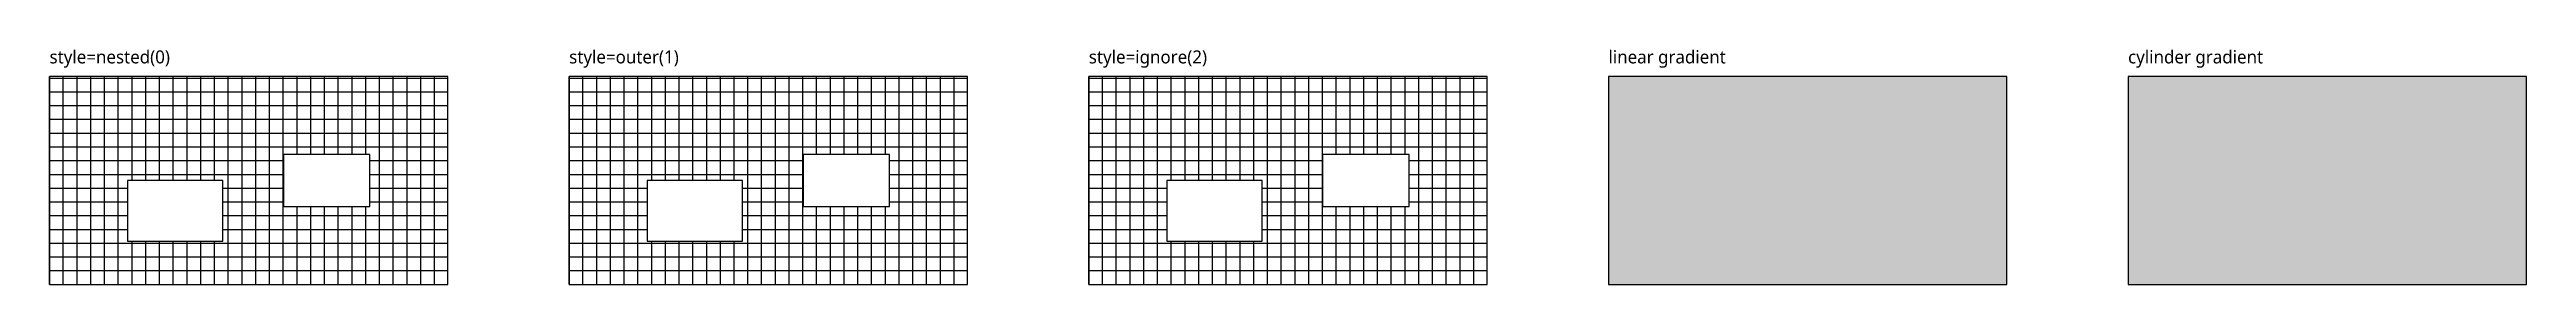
# Model space of a CAD drawing. Header units: metres. Extents: x 0 to 692, y 8 to 2774.
# Drawn here: x 0 to 572, y 2720 to 2774 of the extents above; entities that cross this region are included whole.
import ezdxf

# ---------------------------------------------------------------- set-up
doc = ezdxf.new("R2010")
doc.units = ezdxf.units.M
for name, color, linetype in [('FRAME', 8, 'Continuous'), ('HATCH', 7, 'Continuous'), ('LABEL', 2, 'Continuous')]:
    doc.layers.add(name, color=color, linetype=linetype)
doc.styles.add('OpenSans', font='OpenSans-Regular.ttf')

msp = doc.modelspace()

# ---------------------------------------------------------------- texts
at = {"layer": 'LABEL', "style": 'OpenSans'}
for s, p in [('style=nested(0)', (0, 2771)), ('style=outer(1)', (120, 2771)), ('style=ignore(2)', (240, 2771)), ('linear gradient', (360, 2771)), ('cylinder gradient', (480, 2771))]:
    msp.add_text(s, height=3, dxfattribs=at).set_placement(p)

# ---------------------------------------------------------------- hatches: boundary and pattern name
at = {"layer": 'HATCH'}
h = msp.add_hatch(dxfattribs=at)
h.set_pattern_fill('NET', style=0)
h.set_pattern_definition([(0, (0, 2720), (0, 3.175), []), (90, (0, 2720), (-3.175, 0), [])])
h.paths.add_polyline_path([(0, 2720), (92, 2720), (92, 2768), (0, 2768)])
h.paths.add_polyline_path([(18, 2730), (40, 2730), (40, 2744), (18, 2744)])
h.paths.add_polyline_path([(54, 2738), (74, 2738), (74, 2750), (54, 2750)])
h = msp.add_hatch(dxfattribs=at)
h.set_pattern_fill('NET')
h.set_pattern_definition([(0, (120, 2720), (0, 3.175), []), (90, (120, 2720), (-3.175, 0), [])])
h.paths.add_polyline_path([(120, 2720), (212, 2720), (212, 2768), (120, 2768)])
h.paths.add_polyline_path([(138, 2730), (160, 2730), (160, 2744), (138, 2744)])
h.paths.add_polyline_path([(174, 2738), (194, 2738), (194, 2750), (174, 2750)])
h = msp.add_hatch(dxfattribs=at)
h.set_pattern_fill('NET', style=2)
h.set_pattern_definition([(0, (240, 2720), (0, 3.175), []), (90, (240, 2720), (-3.175, 0), [])])
h.paths.add_polyline_path([(240, 2720), (332, 2720), (332, 2768), (240, 2768)])
h.paths.add_polyline_path([(258, 2730), (280, 2730), (280, 2744), (258, 2744)])
h.paths.add_polyline_path([(294, 2738), (314, 2738), (314, 2750), (294, 2750)])
h = msp.add_hatch(color=1, dxfattribs=at)
h.set_gradient(color1=(255, 64, 64), color2=(64, 160, 255))
h.paths.add_polyline_path([(360, 2720), (452, 2720), (452, 2768), (360, 2768)])
h = msp.add_hatch(color=1, dxfattribs=at)
h.set_gradient(color1=(255, 64, 64), color2=(64, 160, 255), rotation=0.7854, name='CYLINDER')
h.paths.add_polyline_path([(480, 2720), (572, 2720), (572, 2768), (480, 2768)])

# ---------------------------------------------------------------- linework, layer by layer
at = {"layer": 'FRAME'}
for points in [[(0, 2720), (92, 2720), (92, 2768), (0, 2768)], [(120, 2720), (212, 2720), (212, 2768), (120, 2768)], [(240, 2720), (332, 2720), (332, 2768), (240, 2768)], [(360, 2720), (452, 2720), (452, 2768), (360, 2768)], [(480, 2720), (572, 2720), (572, 2768), (480, 2768)], [(54, 2738), (74, 2738), (74, 2750), (54, 2750)], [(174, 2738), (194, 2738), (194, 2750), (174, 2750)], [(294, 2738), (314, 2738), (314, 2750), (294, 2750)], [(18, 2730), (40, 2730), (40, 2744), (18, 2744)], [(138, 2730), (160, 2730), (160, 2744), (138, 2744)], [(258, 2730), (280, 2730), (280, 2744), (258, 2744)]]:
    msp.add_lwpolyline(points, close=True, dxfattribs=at)

msp.set_redraw_order([(e.dxf.handle, doc.entitydb.next_handle()) for e in msp.query("TEXT MTEXT ATTDEF DIMENSION ARC_DIMENSION")])  # texts and dimensions are drawn at this point

doc.saveas('drawing.dxf')
